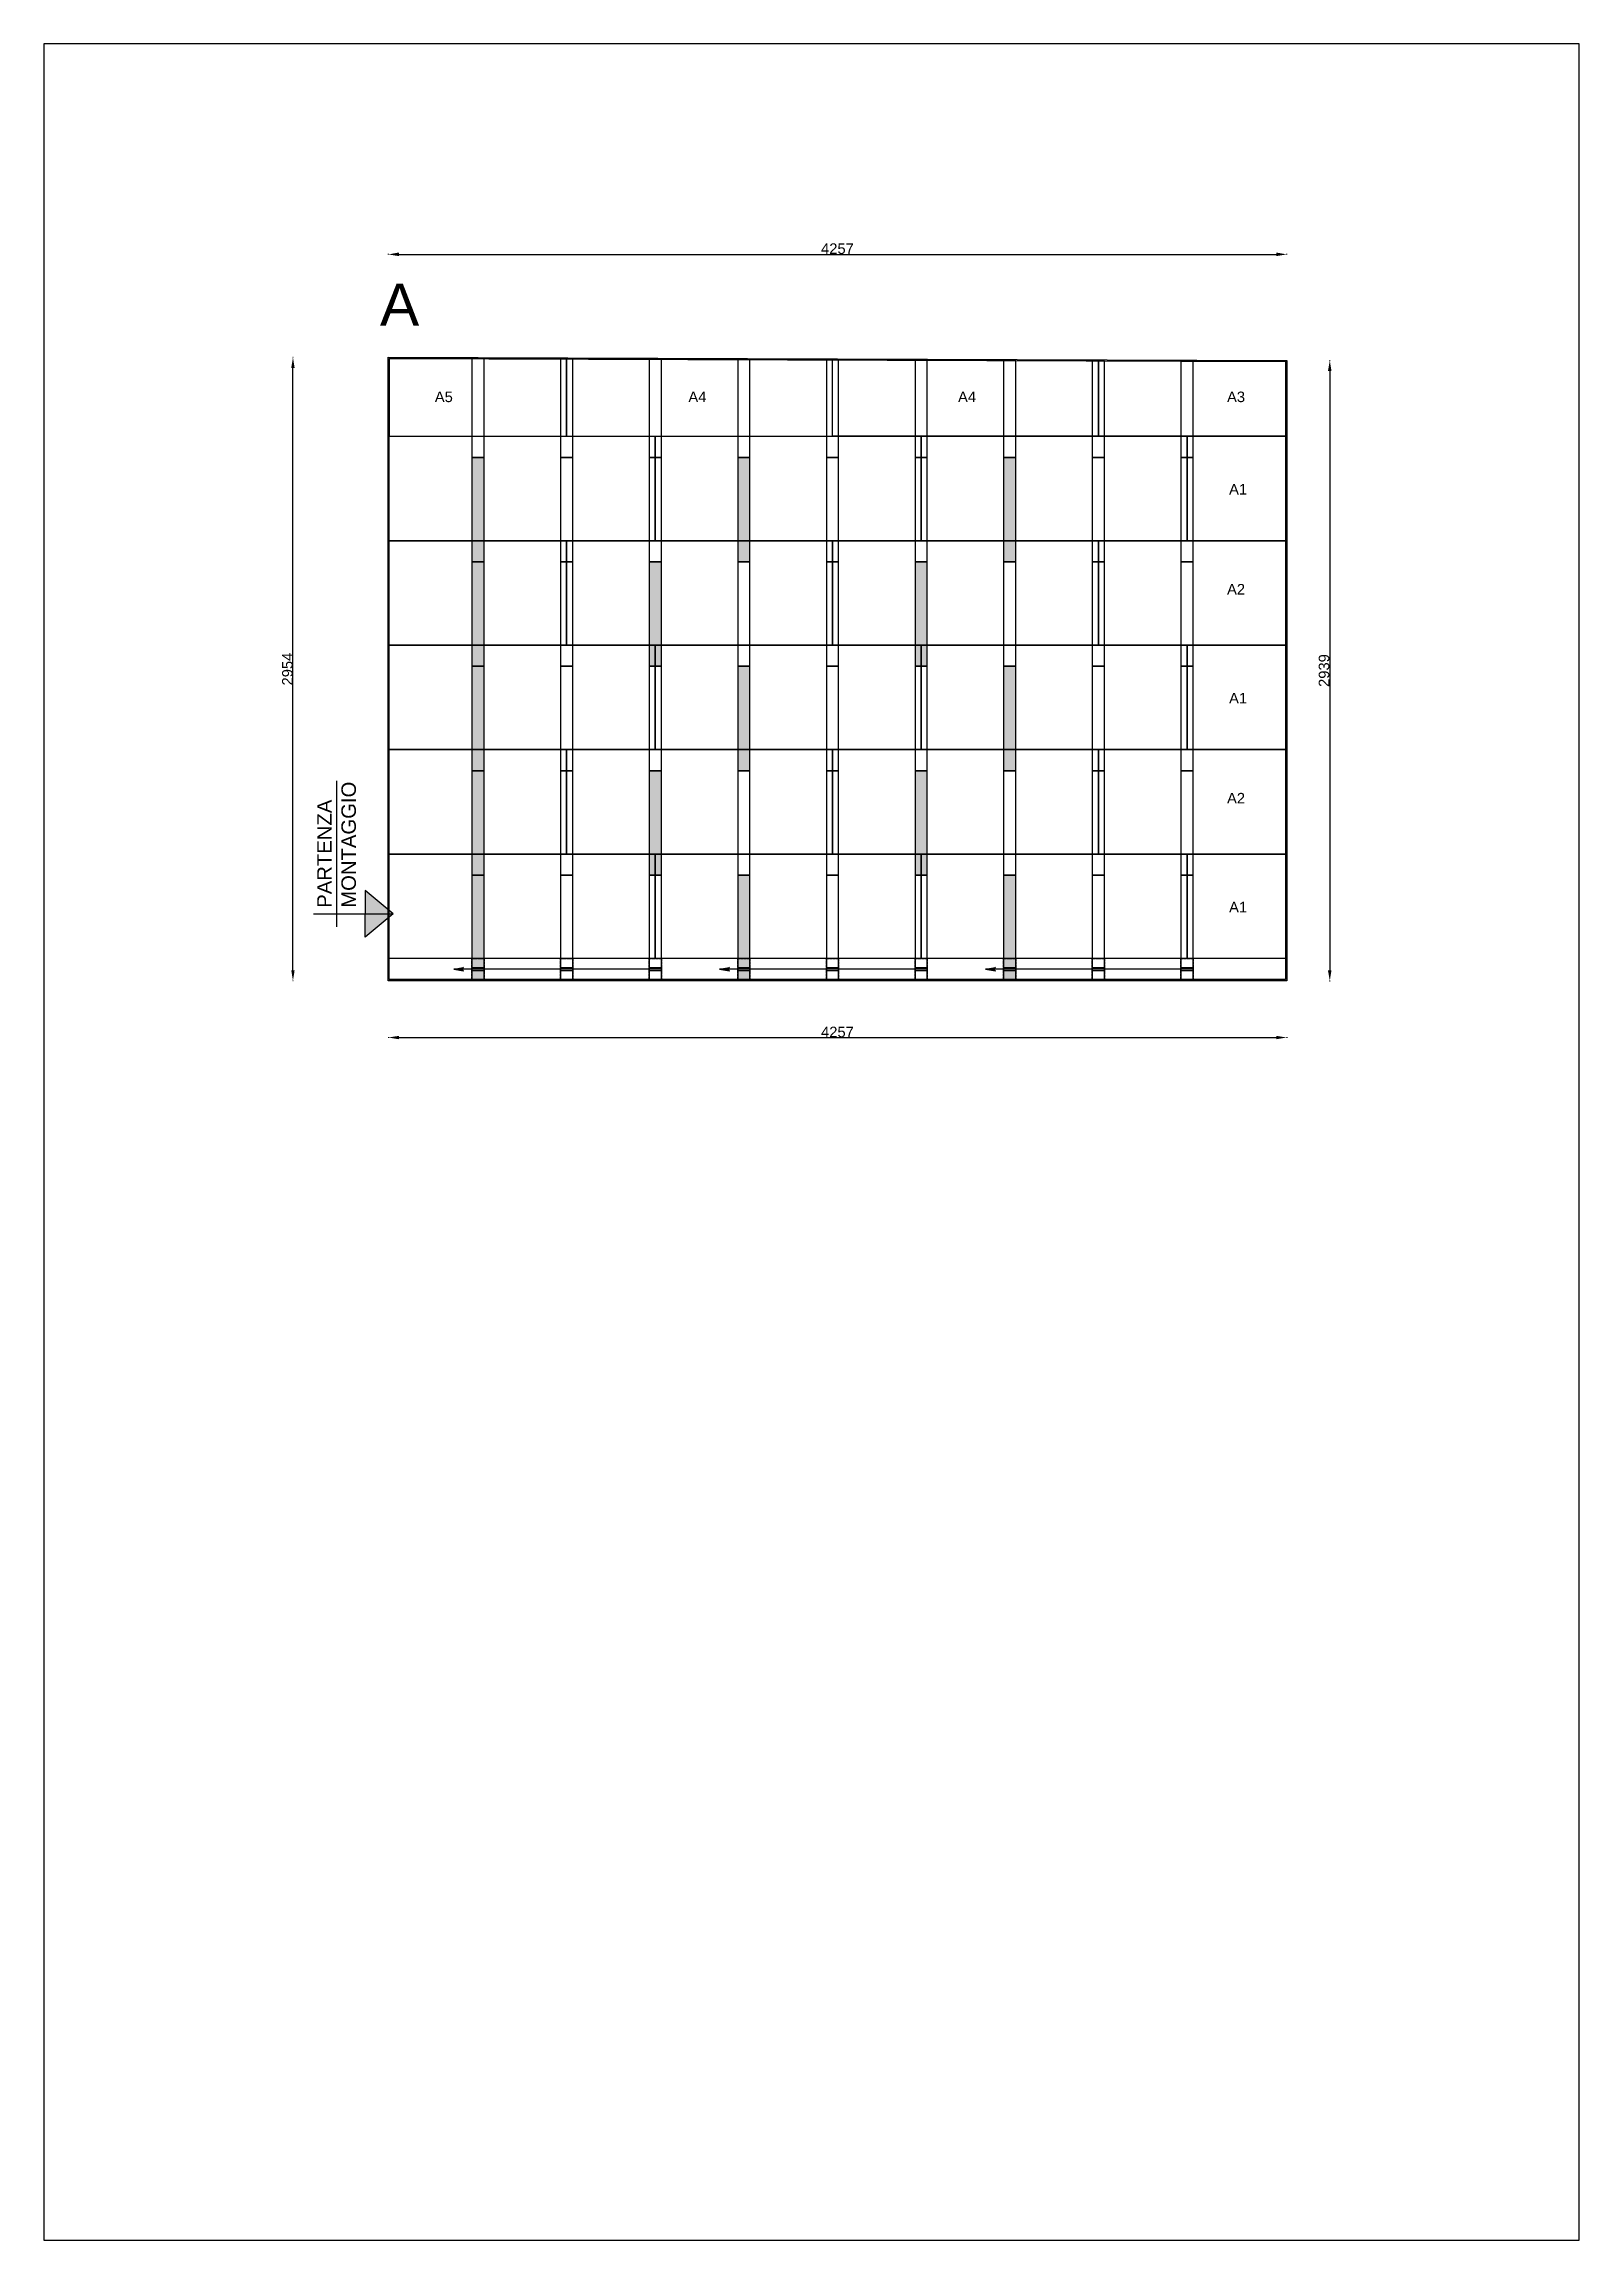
# Model space of a CAD drawing. Header units: millimetres. Extents: x -21857 to 52219, y -34656 to 2347.
# Drawn here: x 20784 to 28058, y -18677 to -8271 of the extents above; entities that cross this region are included whole.
import ezdxf

# ---------------------------------------------------------------- set-up
doc = ezdxf.new("R2010")
doc.units = ezdxf.units.MM
doc.linetypes.add('ACAD_ISO02W100', pattern=[15, 12, -3])
for name, color, linetype in [('- QUOTE', 7, 'Continuous'), ('DISTINTA PRODUZIONE', 7, 'Continuous'), ('FINESTRA', 7, 'Continuous'), ('MURALI CLIENTE', 8, 'ACAD_ISO02W100'), ('NOTE TECNICHE', 7, 'Continuous'), ('OFFSET', 2, 'Continuous'), ('PERIMETRO', 1, 'Continuous')]:
    doc.layers.add(name, color=color, linetype=linetype)
for name, color, linetype, true_color in [('DUETERZI', 7, 'Continuous', 0x009fdf), ('INTERI', 7, 'Continuous', 0x00b51a), ('MURALI', 7, 'Continuous', 0x766a5e), ('PEZZI SU MISURA', 7, 'Continuous', 0xbb1e10)]:
    doc.layers.add(name, color=color, linetype=linetype, true_color=true_color)
doc.styles.get("Standard").update_dxf_attribs({"font": 'arial.ttf'})
doc.dimstyles.new('ISO-25', dxfattribs={"dimtxt": 50, "dimasz": 50, "dimexe": 1.25, "dimexo": 0.625, "dimtad": 1, "dimdec": 0, "dimtxsty": 'Standard', "dimcen": 2.5, "dimadec": 0, "dimazin": 0, "dimtfac": 1, "dimtdec": 0, "dimtmove": 0, "dimatfit": 3, "dimfxl": 1, "dimfxlon": 1, "dimarcsym": 0})

msp = doc.modelspace()

# ---------------------------------------------------------------- texts
at = {"layer": 'DISTINTA PRODUZIONE', "char_height": 50, "attachment_point": 1}
for s, insert in [('A5', (22636.2, -9918)), ('A4', (23837.7, -9918)), ('A4', (25115.4, -9918)), ('A3', (26390, -9918)), ('A1', (26399.7, -10355.8)), ('A2', (26390, -10829.7)), ('A1', (26399.7, -11345.8)), ('A2', (26390, -11819.7)), ('A1', (26399.7, -12335.8))]:
    msp.add_mtext_dynamic_manual_height_columns(s, width=389.083, gutter_width=1550.9, heights=[0], dxfattribs=dict(at, insert=insert))
at = {"layer": 'FINESTRA', "insert": (22376.1, -9406.3), "char_height": 200, "attachment_point": 1}
msp.add_mtext_dynamic_manual_height_columns('A', width=5202.875, gutter_width=1550.9, heights=[0], dxfattribs=at)

# ---------------------------------------------------------------- blocks, each defined once
blk = doc.blocks.new('INTERO FORATO')
at = {"layer": 'MURALI', "transparency": 33554470}
h = blk.add_hatch(color=256, dxfattribs=at)
h.dxf.hatch_style = 1
h.paths.add_polyline_path([(449, -100), (420, -100), (420, -495), (391, -495), (391, -595), (449, -595)])
h.paths.add_polyline_path([(420, -100), (391, -100), (391, -495), (420, -495)])
at = {"layer": 'MURALI', "true_color": 0x636466, "transparency": 33554687}
h = blk.add_hatch(color=251, dxfattribs=at)
h.dxf.hatch_style = 1
h.paths.add_polyline_path([(342, -545), (305, -545), (352, -553)])
h.paths.add_polyline_path([(352, -537), (305, -545), (342, -545)])
blk.add_lwpolyline([(0, 0), (1260, 0), (1260, -495), (0, -495), (0, 0)])
at = {"layer": 'MURALI'}
for points in [[(391, -100), (391, -595), (449, -595), (449, -100), (391, -100)], [(811, -100), (811, -595), (869, -595), (869, -100), (811, -100)], [(1231, -100), (1231, -595), (1289, -595), (1289, -100), (1231, -100)]]:
    blk.add_lwpolyline(points, dxfattribs=at)
at = {"layer": 'MURALI', "color": 251, "true_color": 0x636466}
for points in [[(305, -545), (352, -537)], [(1289, -545), (305, -545)], [(305, -545), (352, -553)], [(352, -537), (342, -545), (352, -553)]]:
    blk.add_lwpolyline(points, dxfattribs=at)
at = {"layer": 'MURALI'}
for points in [[(391, -537), (449, -537), (449, -553), (391, -553)], [(811, -537), (869, -537), (869, -553), (811, -553)], [(1231, -537), (1289, -537), (1289, -553), (1231, -553)]]:
    blk.add_lwpolyline(points, close=True, dxfattribs=at)
at = {"layer": 'MURALI CLIENTE'}
for points in [[(391, -495), (449, -495), (449, -595), (391, -595)], [(811, -495), (869, -495), (869, -595), (811, -595)], [(1231, -495), (1289, -495), (1289, -595), (1231, -595)]]:
    blk.add_lwpolyline(points, close=True, dxfattribs=at)
blk = doc.blocks.new('INTERO')
at = {"layer": 'MURALI', "transparency": 33554470}
h = blk.add_hatch(color=256, dxfattribs=at)
h.dxf.hatch_style = 1
h.paths.add_polyline_path([(428, -100), (399, -100), (399, -495), (370, -495), (370, -595), (428, -595)])
h.paths.add_polyline_path([(399, -100), (370, -100), (370, -495), (399, -495)])
blk.add_lwpolyline([(-21, 0), (1239, 0), (1239, -495), (-21, -495), (-21, 0)])
at = {"layer": 'MURALI'}
for points in [[(370, -100), (370, -595), (428, -595), (428, -100), (370, -100)], [(790, -100), (790, -595), (848, -595), (848, -100), (790, -100)], [(1210, -100), (1210, -595), (1268, -595), (1268, -100), (1210, -100)]]:
    blk.add_lwpolyline(points, dxfattribs=at)
blk = doc.blocks.new('DUETERZI')
at = {"layer": 'MURALI', "transparency": 33554470}
h = blk.add_hatch(color=256, dxfattribs=at)
h.dxf.hatch_style = 1
h.paths.add_polyline_path([(377, -595), (435, -595)], flags=17)
h.paths.add_polyline_path([(377, -595), (435, -595), (435, -100), (377, -100)])
blk.add_lwpolyline([(-14, 0), (826, 0), (826, -495), (-14, -495), (-14, 0)])
at = {"layer": 'MURALI'}
for points in [[(377, -100), (377, -595), (435, -595), (435, -100), (377, -100)], [(797, -100), (797, -595), (855, -595), (855, -100), (797, -100)]]:
    blk.add_lwpolyline(points, dxfattribs=at)
blk = doc.blocks.new('PARTENZA MONTAGGIO')
at = {"layer": 'NOTE TECNICHE'}
h = blk.add_hatch(color=3, dxfattribs=at)
h.dxf.hatch_style = 1
h.paths.add_polyline_path([(29.6, -347), (116.6, -274.7), (29.6, -274.7)])
h.paths.add_polyline_path([(29.6, -274.7), (116.6, -274.7), (29.6, -202.4)])
at = {"layer": 'NOTE TECNICHE', "color": 3}
for points in [[(-58.3, -315.9), (-58.3, 137.3)], [(-129.7, -274.7), (116.6, -274.7), (29.6, -202.4), (29.6, -274.7)], [(-129.7, -274.7), (116.6, -274.7), (29.6, -347), (29.6, -274.7)]]:
    blk.add_lwpolyline(points, dxfattribs=at)
at = {"layer": 'NOTE TECNICHE', "insert": (-118.7, -256.3), "char_height": 45, "attachment_point": 1, "rotation": 90}
blk.add_mtext_dynamic_manual_height_columns('PARTENZA MONTAGGIO', width=465.264, gutter_width=2326.3, heights=[0], dxfattribs=at)
blk = doc.blocks.new('*D119')
at = {"layer": '- QUOTE', "color": 0, "lineweight": -2, "transparency": 16777216}
for p, q in [((22416, -9269), (22416, -9266)), ((22466, -9268), (26623, -9268)), ((26673, -9269), (26673, -9266))]:
    blk.add_line(p, q, dxfattribs=at)
at = {"layer": '- QUOTE', "color": 0, "transparency": 16777216}
for points in [[(22466, -9259), (22466, -9276), (22416, -9268)], [(26623, -9259), (26623, -9276), (26673, -9268)]]:
    blk.add_solid(points, dxfattribs=at)
at = {"layer": 'Defpoints', "color": 0, "transparency": 16777216}
for p in [(26673, -9268), (22416, -9756), (26673, -9771)]:
    blk.add_point(p, dxfattribs=at)
at = {"layer": '- QUOTE', "color": 0, "transparency": 16777216, "insert": (24544, -9241), "char_height": 50, "attachment_point": 5}
blk.add_mtext('4257', dxfattribs=at)
blk = doc.blocks.new('*D120')
at = {"layer": '- QUOTE', "color": 0, "lineweight": -2, "transparency": 16777216}
for p, q in [((26876, -9771), (26878, -9771)), ((26877, -9821), (26877, -12660)), ((26876, -12710), (26878, -12710))]:
    blk.add_line(p, q, dxfattribs=at)
at = {"layer": '- QUOTE', "color": 0, "transparency": 16777216}
for points in [[(26868, -9821), (26885, -9821), (26877, -9771)], [(26868, -12660), (26885, -12660), (26877, -12710)]]:
    blk.add_solid(points, dxfattribs=at)
at = {"layer": 'Defpoints', "color": 0, "transparency": 16777216}
for p in [(26673, -9771), (26673, -12710), (26877, -12710)]:
    blk.add_point(p, dxfattribs=at)
at = {"layer": '- QUOTE', "color": 0, "transparency": 16777216, "insert": (26850, -11240), "char_height": 50, "attachment_point": 5, "rotation": 90}
blk.add_mtext('2939', dxfattribs=at)
blk = doc.blocks.new('*D121')
at = {"layer": '- QUOTE', "color": 0, "lineweight": -2, "transparency": 16777216}
for p, q in [((21965, -9756), (21963, -9756)), ((21964, -12660), (21964, -9806)), ((21965, -12710), (21963, -12710))]:
    blk.add_line(p, q, dxfattribs=at)
at = {"layer": '- QUOTE', "color": 0, "transparency": 16777216}
for points in [[(21956, -9806), (21972, -9806), (21964, -9756)], [(21956, -12660), (21972, -12660), (21964, -12710)]]:
    blk.add_solid(points, dxfattribs=at)
at = {"layer": 'Defpoints', "color": 0, "transparency": 16777216}
for p in [(21964, -9756), (22416, -9756), (22416, -12710)]:
    blk.add_point(p, dxfattribs=at)
at = {"layer": '- QUOTE', "color": 0, "transparency": 16777216, "insert": (21938, -11233), "char_height": 50, "attachment_point": 5, "rotation": 90}
blk.add_mtext('2954', dxfattribs=at)
blk = doc.blocks.new('*D122')
at = {"layer": '- QUOTE', "color": 0, "lineweight": -2, "transparency": 16777216}
for p, q in [((22416, -12978), (22416, -12980)), ((22466, -12979), (26623, -12979)), ((26673, -12978), (26673, -12980))]:
    blk.add_line(p, q, dxfattribs=at)
at = {"layer": '- QUOTE', "color": 0, "transparency": 16777216}
for points in [[(22466, -12971), (22466, -12987), (22416, -12979)], [(26623, -12971), (26623, -12987), (26673, -12979)]]:
    blk.add_solid(points, dxfattribs=at)
at = {"layer": 'Defpoints', "color": 0, "transparency": 16777216}
for p in [(22416, -12710), (26673, -12710), (26673, -12979)]:
    blk.add_point(p, dxfattribs=at)
at = {"layer": '- QUOTE', "color": 0, "transparency": 16777216, "insert": (24544, -12953), "char_height": 50, "attachment_point": 5}
blk.add_mtext('4257', dxfattribs=at)

# ---------------------------------------------------------------- dimensions: what is measured, and where the dimension line sits
at = {"layer": '- QUOTE'}
for base, p1, p2, picture, middle in [((26672.6, -9267.6), (22415.6, -9755.6), (26672.6, -9770.6), '*D119', (24544.1, -9241.5)), ((26672.6, -12979.1), (22415.6, -12709.6), (26672.6, -12709.6), '*D122', (24544.1, -12953))]:
    dim = msp.add_linear_dim(base=base, p1=p1, p2=p2, dimstyle='ISO-25', dxfattribs=at)
    dim.commit()
    dim.dimension.update_dxf_attribs({"geometry": picture, "text_midpoint": middle})
for base, p1, p2, picture, middle in [((21964, -9755.6), (22415.6, -12709.6), (22415.6, -9755.6), '*D121', (21937.9, -11232.6)), ((26876.7, -12709.6), (26672.6, -9770.6), (26672.6, -12709.6), '*D120', (26850.5, -11240.1))]:
    dim = msp.add_linear_dim(base=base, p1=p1, p2=p2, angle=90, dimstyle='ISO-25', dxfattribs=at)
    dim.commit()
    dim.dimension.update_dxf_attribs({"geometry": picture, "text_midpoint": middle})

# ---------------------------------------------------------------- linework, layer by layer
msp.add_lwpolyline([(20784, -18677.5), (28058.1, -18677.5), (28058.1, -8270.6), (20784, -8270.6)], close=True)
at = {"layer": 'MURALI'}
for points in [[(22811.6, -10229.6), (22869.6, -10229.6), (22869.6, -9762.1), (22811.6, -9762.1)], [(23231.6, -10229.6), (23289.6, -10229.6), (23289.6, -9763.6), (23231.6, -9763.6)], [(23651.6, -10229.6), (23709.6, -10229.6), (23709.6, -9765.1), (23651.6, -9765.1)], [(24071.6, -10229.6), (24129.6, -10229.6), (24129.6, -9766.6), (24071.6, -9766.6)], [(24491.6, -10229.6), (24549.6, -10229.6), (24549.6, -9768.1), (24491.6, -9768.1)], [(24911.6, -10229.6), (24969.6, -10229.6), (24969.6, -9769.5), (24911.6, -9769.5)], [(25331.6, -10229.6), (25389.6, -10229.6), (25389.6, -9771.6), (25331.6, -9771.6)], [(25751.6, -10229.6), (25809.6, -10229.6), (25809.6, -9772.8), (25751.6, -9772.8)], [(26171.6, -10229.6), (26229.6, -10229.6), (26229.6, -9776.1), (26171.6, -9776.1)], [(26171.6, -11219.6), (26229.6, -11219.6), (26229.6, -10724.6), (26171.6, -10724.6)], [(26171.6, -12209.6), (26229.6, -12209.6), (26229.6, -11714.6), (26171.6, -11714.6)]]:
    msp.add_lwpolyline(points, close=True, dxfattribs=at)
at = {"layer": 'OFFSET'}
msp.add_lwpolyline([(22420.6, -9760.7), (26667.6, -9775.6), (26667.6, -12704.6), (22420.6, -12704.6)], close=True, dxfattribs=at)
at = {"layer": 'PERIMETRO'}
msp.add_lwpolyline([(22415.6, -9755.6), (26672.6, -9770.6), (26672.6, -12709.6), (22415.6, -12709.6), (22415.6, -9755.6)], dxfattribs=at)
at = {"layer": 'PEZZI SU MISURA'}
for points in [[(23260.6, -9763.6), (22420.6, -9760.7), (22420.6, -10129.6), (23260.6, -10129.6), (23260.6, -9763.6)], [(24520.6, -9768.1), (23260.6, -9763.6), (23260.6, -10129.6), (24520.6, -10129.6), (24520.6, -9768.1)], [(24520.6, -9768.1), (25780.6, -9772.5), (25780.6, -10129.6), (24520.6, -10129.6), (24520.6, -9768.1)], [(25780.6, -9772.5), (26667.1, -9774.1), (26667.6, -10129.6), (25780.6, -10129.6), (25780.6, -9772.5)], [(26200.6, -10129.6), (26667.6, -10129.6), (26667.6, -10624.6), (26200.6, -10624.6), (26200.6, -10129.6)], [(25780.6, -10624.6), (26667.6, -10624.6), (26667.6, -11119.6), (25780.6, -11119.6), (25780.6, -10624.6)], [(26200.6, -11119.6), (26667.6, -11119.6), (26667.6, -11614.6), (26200.6, -11614.6), (26200.6, -11119.6)], [(25780.6, -11614.6), (26667.6, -11614.6), (26667.6, -12109.6), (25780.6, -12109.6), (25780.6, -11614.6)], [(26200.6, -12109.6), (26667.6, -12109.6), (26667.6, -12604.6), (26200.6, -12604.6), (26200.6, -12109.6)]]:
    msp.add_lwpolyline(points, dxfattribs=at)

# ---------------------------------------------------------------- block references
at = {"layer": 'DUETERZI'}
for p in [(22434.6, -10624.6), (22434.6, -11614.6)]:
    msp.add_blockref('DUETERZI', p, dxfattribs=at)
at = {"layer": 'INTERI'}
for name, p in [('INTERO', (22441.6, -10129.6)), ('INTERO', (23701.6, -10129.6)), ('INTERO', (24961.6, -10129.6)), ('INTERO', (23281.6, -10624.6)), ('INTERO', (24541.6, -10624.6)), ('INTERO', (22441.6, -11119.6)), ('INTERO', (23701.6, -11119.6)), ('INTERO', (24961.6, -11119.6)), ('INTERO', (23281.6, -11614.6)), ('INTERO', (24541.6, -11614.6)), ('INTERO FORATO', (22420.6, -12109.6)), ('INTERO FORATO', (23680.6, -12109.6)), ('INTERO FORATO', (24940.6, -12109.6))]:
    msp.add_blockref(name, p, dxfattribs=at)
at = {"layer": 'NOTE TECNICHE', "xscale": 1.527824448659311, "yscale": 1.527824448659311, "zscale": 1.527824448659311}
msp.add_blockref('PARTENZA MONTAGGIO', (22260.3, -11972.5), dxfattribs=at)

msp.set_redraw_order([(e.dxf.handle, doc.entitydb.next_handle()) for e in msp.query("TEXT MTEXT ATTDEF DIMENSION ARC_DIMENSION")])  # texts and dimensions are drawn at this point

doc.saveas('drawing.dxf')
